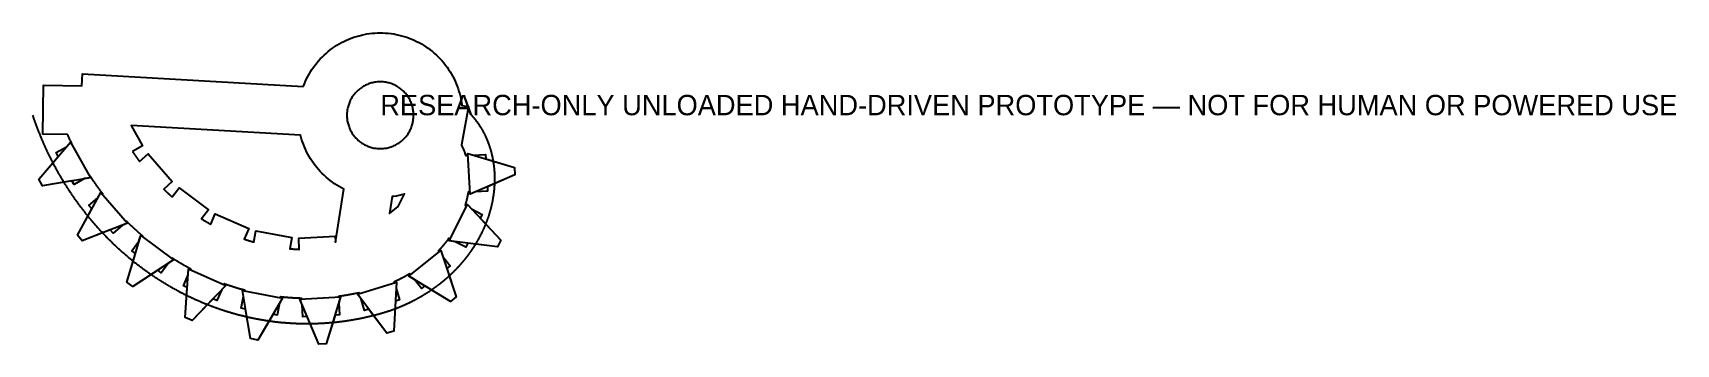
# Model space of a CAD drawing. Header units: millimetres. Extents: x -43 to 159, y -28 to 10.
import ezdxf

# ---------------------------------------------------------------- set-up
doc = ezdxf.new("R2010")
doc.units = ezdxf.units.MM

msp = doc.modelspace()

# ---------------------------------------------------------------- texts
at = {"layer": 'RESEARCH_ONLY_WARNING'}
msp.add_text('RESEARCH-ONLY UNLOADED HAND-DRIVEN PROTOTYPE — NOT FOR HUMAN OR POWERED USE', height=2.5, dxfattribs=at).set_placement((0, 0))

# ---------------------------------------------------------------- linework, layer by layer
at = {"layer": 'CLOSED_SECTOR_BODY'}
msp.add_lwpolyline([(-16.81, -22.24), (-16.93, -21.51), (-16.68, -21.55), (-16.66, -21.47), (-16.69, -21.46), (-16.74, -21.45), (-16.78, -21.44), (-16.83, -21.43), (-16.87, -21.42), (-16.91, -21.4), (-16.96, -21.39), (-17, -21.38), (-17.05, -21.37), (-17.09, -21.36), (-17.14, -21.34), (-17.18, -21.33), (-17.23, -21.32), (-17.27, -21.31), (-17.31, -21.29), (-17.36, -21.28), (-17.4, -21.27), (-17.45, -21.25), (-17.49, -21.24), (-17.54, -21.23), (-17.58, -21.21), (-17.63, -21.2), (-17.67, -21.19), (-17.71, -21.17), (-17.76, -21.16), (-17.8, -21.15), (-17.85, -21.13), (-17.89, -21.12), (-17.94, -21.11), (-17.98, -21.09), (-18.03, -21.08), (-18.07, -21.06), (-18.11, -21.05), (-18.16, -21.03), (-18.2, -21.02), (-18.25, -21.01), (-18.29, -20.99), (-18.34, -20.98), (-18.38, -20.96), (-18.43, -20.95), (-18.47, -20.93), (-18.52, -20.92), (-18.56, -20.9), (-18.61, -20.89), (-18.65, -20.87), (-18.69, -20.86), (-18.74, -20.84), (-18.78, -20.83), (-18.83, -20.81), (-18.87, -20.8), (-18.92, -20.78), (-18.96, -20.77), (-19.01, -20.75), (-19.05, -20.73), (-19.1, -20.72), (-19.14, -20.7), (-19.17, -20.69), (-19.2, -20.77), (-18.97, -20.87), (-19.48, -21.4), (-20.08, -22.74), (-20.57, -22.53), (-23.12, -25.18), (-23.96, -24.81), (-23.71, -21.14), (-24.19, -20.92), (-23.6, -19.58), (-23.55, -18.84), (-23.31, -18.94), (-23.28, -18.87), (-23.29, -18.86), (-23.34, -18.84), (-23.38, -18.82), (-23.43, -18.79), (-23.47, -18.77), (-23.52, -18.75), (-23.56, -18.72), (-23.6, -18.7), (-23.65, -18.67), (-23.69, -18.65), (-23.74, -18.62), (-23.78, -18.6), (-23.83, -18.57), (-23.87, -18.55), (-23.91, -18.53), (-23.96, -18.5), (-24, -18.48), (-24.05, -18.45), (-24.09, -18.43), (-24.14, -18.4), (-24.18, -18.37), (-24.22, -18.35), (-24.27, -18.32), (-24.31, -18.3), (-24.36, -18.27), (-24.4, -18.25), (-24.44, -18.22), (-24.49, -18.2), (-24.53, -18.17), (-24.58, -18.14), (-24.62, -18.12), (-24.66, -18.09), (-24.71, -18.06), (-24.75, -18.04), (-24.8, -18.01), (-24.84, -17.98), (-24.88, -17.96), (-24.93, -17.93), (-24.97, -17.9), (-25.02, -17.88), (-25.06, -17.85), (-25.1, -17.82), (-25.15, -17.8), (-25.19, -17.77), (-25.24, -17.74), (-25.28, -17.71), (-25.32, -17.69), (-25.37, -17.66), (-25.41, -17.63), (-25.45, -17.6), (-25.5, -17.58), (-25.54, -17.55), (-25.57, -17.53), (-25.62, -17.59), (-25.42, -17.74), (-26.03, -18.14), (-26.91, -19.32), (-27.34, -19.01), (-30.42, -21.03), (-31.15, -20.48), (-30.09, -16.96), (-30.52, -16.64), (-29.65, -15.47), (-29.43, -14.75), (-29.22, -14.9), (-29.18, -14.84), (-29.22, -14.81), (-29.26, -14.77), (-29.3, -14.74), (-29.34, -14.7), (-29.38, -14.67), (-29.42, -14.63), (-29.46, -14.59), (-29.51, -14.56), (-29.55, -14.52), (-29.59, -14.49), (-29.63, -14.45), (-29.67, -14.41), (-29.71, -14.38), (-29.75, -14.34), (-29.79, -14.3), (-29.83, -14.27), (-29.88, -14.23), (-29.92, -14.19), (-29.96, -14.15), (-30, -14.12), (-30.04, -14.08), (-30.08, -14.04), (-30.12, -14), (-30.16, -13.97), (-30.2, -13.93), (-30.24, -13.89), (-30.28, -13.85), (-30.32, -13.82), (-30.36, -13.78), (-30.4, -13.74), (-30.44, -13.7), (-30.48, -13.66), (-30.53, -13.62), (-30.57, -13.59), (-30.61, -13.55), (-30.65, -13.51), (-30.69, -13.47), (-30.73, -13.43), (-30.77, -13.39), (-30.81, -13.35), (-30.85, -13.31), (-30.89, -13.27), (-30.93, -13.23), (-30.97, -13.19), (-31.01, -13.16), (-31.05, -13.12), (-31.09, -13.08), (-31.13, -13.04), (-31.15, -13.01), (-31.2, -13.06), (-31.04, -13.25), (-31.73, -13.52), (-32.83, -14.48), (-33.18, -14.08), (-36.62, -15.41), (-37.22, -14.72), (-35.44, -11.5), (-35.79, -11.09), (-34.69, -10.13), (-34.33, -9.48), (-34.16, -9.67), (-34.11, -9.62), (-34.12, -9.61), (-34.15, -9.57), (-34.19, -9.52), (-34.22, -9.47), (-34.26, -9.43), (-34.29, -9.38), (-34.33, -9.33), (-34.36, -9.28), (-34.4, -9.24), (-34.44, -9.19), (-34.47, -9.14), (-34.51, -9.09), (-34.54, -9.05), (-34.58, -9), (-34.61, -8.95), (-34.65, -8.9), (-34.68, -8.85), (-34.72, -8.81), (-34.75, -8.76), (-34.78, -8.71), (-34.82, -8.66), (-34.85, -8.61), (-34.89, -8.56), (-34.92, -8.51), (-34.96, -8.47), (-34.99, -8.42), (-35.03, -8.37), (-35.06, -8.32), (-35.09, -8.27), (-35.13, -8.22), (-35.16, -8.17), (-35.2, -8.12), (-35.23, -8.07), (-35.26, -8.02), (-35.3, -7.97), (-35.33, -7.92), (-35.36, -7.87), (-35.4, -7.82), (-35.43, -7.77), (-35.46, -7.72), (-35.5, -7.67), (-35.53, -7.62), (-35.56, -7.57), (-35.6, -7.52), (-35.63, -7.47), (-35.66, -7.42), (-35.67, -7.41), (-35.74, -7.44), (-35.61, -7.66), (-36.34, -7.78), (-37.62, -8.5), (-37.88, -8.04), (-41.52, -8.65), (-41.96, -7.85), (-39.57, -5.05), (-39.84, -4.59), (-38.56, -3.87), (-38.07, -3.3), (-37.95, -3.52), (-37.89, -3.49), (-37.91, -3.45), (-37.94, -3.4), (-37.96, -3.34), (-37.99, -3.28), (-38.02, -3.23), (-38.05, -3.17), (-38.07, -3.11), (-38.1, -3.05), (-38.13, -3), (-38.15, -2.94), (-38.18, -2.88), (-38.21, -2.83), (-38.23, -2.77), (-38.26, -2.71), (-38.29, -2.65), (-38.31, -2.6), (-38.34, -2.54), (-38.36, -2.48), (-38.39, -2.42), (-38.42, -2.36), (-41.48, -2.31), (-41.38, 3.69), (-36.67, 3.61), (-36.59, 5.08), (-9.46, 3.54), (-9.45, 3.56), (-9.33, 3.87), (-9.2, 4.17), (-9.06, 4.47), (-8.91, 4.76), (-8.75, 5.05), (-8.58, 5.33), (-8.4, 5.61), (-8.21, 5.88), (-8.01, 6.15), (-7.81, 6.41), (-7.59, 6.66), (-7.37, 6.9), (-7.14, 7.14), (-6.9, 7.37), (-6.66, 7.59), (-6.41, 7.81), (-6.15, 8.01), (-5.88, 8.21), (-5.61, 8.4), (-5.33, 8.58), (-5.05, 8.75), (-4.76, 8.91), (-4.47, 9.06), (-4.17, 9.2), (-3.87, 9.33), (-3.56, 9.45), (-3.25, 9.56), (-2.93, 9.67), (-2.61, 9.76), (-2.29, 9.84), (-1.97, 9.91), (-1.65, 9.97), (-1.32, 10.01), (-0.99, 10.05), (-0.66, 10.08), (-0.33, 10.09), (0, 10.1), (0.33, 10.09), (0.66, 10.08), (0.99, 10.05), (1.32, 10.01), (1.65, 9.97), (1.97, 9.91), (2.29, 9.84), (2.61, 9.76), (2.93, 9.67), (3.25, 9.56), (3.56, 9.45), (3.87, 9.33), (4.17, 9.2), (4.47, 9.06), (4.76, 8.91), (5.05, 8.75), (5.33, 8.58), (5.61, 8.4), (5.88, 8.21), (6.15, 8.01), (6.41, 7.81), (6.66, 7.59), (6.9, 7.37), (7.14, 7.14), (7.37, 6.9), (7.59, 6.66), (7.81, 6.41), (8.01, 6.15), (8.21, 5.88), (8.4, 5.61), (8.58, 5.33), (8.75, 5.05), (8.91, 4.76), (9.06, 4.47), (9.2, 4.17), (9.33, 3.87), (9.45, 3.56), (9.56, 3.25), (9.67, 2.93), (9.76, 2.61), (9.84, 2.29), (9.91, 1.97), (9.97, 1.65), (10.01, 1.32), (10.03, 1.21), (10.83, 1.07), (9.97, -3.64), (9.97, -3.65), (9.98, -3.67), (9.99, -3.68), (10, -3.7), (10, -3.71), (10.01, -3.73), (10.02, -3.75), (10.03, -3.76), (10.04, -3.78), (10.04, -3.8), (10.05, -3.81), (10.06, -3.83), (10.07, -3.85), (10.08, -3.86), (10.08, -3.88), (10.09, -3.9), (10.1, -3.91), (10.11, -3.93), (10.12, -3.95), (10.12, -3.96), (10.13, -3.98), (10.14, -4), (10.15, -4.01), (10.15, -4.03), (10.16, -4.05), (10.17, -4.06), (10.18, -4.08), (10.18, -4.1), (10.19, -4.12), (10.2, -4.13), (10.21, -4.15), (10.21, -4.17), (10.22, -4.18), (10.23, -4.2), (10.24, -4.22), (10.24, -4.24), (10.25, -4.25), (10.26, -4.27), (10.26, -4.29), (10.27, -4.31), (10.28, -4.32), (10.28, -4.34), (10.29, -4.36), (10.3, -4.38), (10.31, -4.39), (10.31, -4.41), (10.32, -4.43), (10.33, -4.45), (10.33, -4.47), (10.34, -4.48), (10.35, -4.5), (10.35, -4.52), (10.36, -4.54), (10.37, -4.56), (10.37, -4.57), (10.38, -4.59), (10.39, -4.61), (10.39, -4.63), (10.4, -4.65), (10.41, -4.66), (10.41, -4.68), (10.42, -4.7), (10.42, -4.72), (10.43, -4.74), (10.44, -4.76), (10.44, -4.77), (10.45, -4.79), (10.45, -4.81), (10.46, -4.83), (10.47, -4.85), (10.47, -4.87), (10.48, -4.88), (10.48, -4.9), (10.49, -4.92), (10.5, -4.94), (10.5, -4.96), (10.5, -4.96), (10.77, -4.95), (10.76, -4.69), (11.47, -4.91), (12.93, -4.82), (12.96, -5.35), (16.49, -6.41), (16.54, -7.32), (13.16, -8.78), (13.19, -9.31), (11.72, -9.4), (11.05, -9.69), (11.03, -9.44), (10.79, -9.45), (10.79, -9.47), (10.79, -9.5), (10.78, -9.52), (10.78, -9.54), (10.77, -9.57), (10.77, -9.59), (10.77, -9.61), (10.76, -9.64), (10.76, -9.66), (10.75, -9.68), (10.75, -9.71), (10.75, -9.73), (10.74, -9.76), (10.74, -9.78), (10.73, -9.8), (10.73, -9.83), (10.72, -9.85), (10.72, -9.87), (10.72, -9.9), (10.71, -9.92), (10.71, -9.94), (10.7, -9.97), (10.7, -9.99), (10.69, -10.01), (10.69, -10.04), (10.68, -10.06), (10.68, -10.08), (10.67, -10.11), (10.67, -10.13), (10.66, -10.16), (10.66, -10.18), (10.65, -10.2), (10.65, -10.23), (10.64, -10.25), (10.64, -10.27), (10.63, -10.3), (10.63, -10.32), (10.62, -10.35), (10.61, -10.37), (10.61, -10.39), (10.6, -10.42), (10.6, -10.44), (10.59, -10.46), (10.59, -10.49), (10.58, -10.51), (10.57, -10.54), (10.57, -10.56), (10.56, -10.58), (10.56, -10.61), (10.55, -10.63), (10.54, -10.65), (10.54, -10.68), (10.53, -10.7), (10.53, -10.73), (10.52, -10.75), (10.51, -10.77), (10.51, -10.8), (10.5, -10.82), (10.49, -10.84), (10.49, -10.87), (10.48, -10.89), (10.47, -10.92), (10.47, -10.94), (10.46, -10.96), (10.45, -10.99), (10.45, -11.01), (10.44, -11.04), (10.43, -11.06), (10.42, -11.08), (10.42, -11.09), (10.59, -11.18), (10.71, -10.96), (11.21, -11.5), (12.52, -12.16), (12.28, -12.63), (14.81, -15.32), (14.4, -16.13), (10.74, -15.7), (10.5, -16.18), (9.19, -15.52), (8.46, -15.43), (8.57, -15.2), (8.41, -15.12), (8.39, -15.14), (8.38, -15.16), (8.36, -15.18), (8.34, -15.21), (8.33, -15.23), (8.31, -15.25), (8.29, -15.27), (8.28, -15.3), (8.26, -15.32), (8.24, -15.34), (8.23, -15.36), (8.21, -15.39), (8.19, -15.41), (8.17, -15.43), (8.16, -15.45), (8.14, -15.48), (8.12, -15.5), (8.11, -15.52), (8.09, -15.54), (8.07, -15.57), (8.05, -15.59), (8.04, -15.61), (8.02, -15.63), (8, -15.65), (7.98, -15.68), (7.96, -15.7), (7.95, -15.72), (7.93, -15.74), (7.91, -15.77), (7.89, -15.79), (7.87, -15.81), (7.86, -15.83), (7.84, -15.85), (7.82, -15.88), (7.8, -15.9), (7.78, -15.92), (7.77, -15.94), (7.75, -15.96), (7.73, -15.99), (7.71, -16.01), (7.69, -16.03), (7.67, -16.05), (7.65, -16.07), (7.64, -16.1), (7.62, -16.12), (7.6, -16.14), (7.58, -16.16), (7.56, -16.18), (7.54, -16.21), (7.52, -16.23), (7.5, -16.25), (7.48, -16.27), (7.46, -16.29), (7.45, -16.31), (7.43, -16.34), (7.41, -16.36), (7.39, -16.38), (7.37, -16.4), (7.35, -16.42), (7.33, -16.44), (7.31, -16.46), (7.29, -16.49), (7.27, -16.51), (7.25, -16.53), (7.23, -16.55), (7.21, -16.57), (7.19, -16.59), (7.17, -16.61), (7.15, -16.64), (7.14, -16.65), (7.24, -16.77), (7.44, -16.61), (7.67, -17.32), (8.58, -18.46), (8.17, -18.79), (9.33, -22.29), (8.62, -22.86), (5.48, -20.93), (5.06, -21.26), (4.15, -20.11), (3.52, -19.73), (3.71, -19.57), (3.62, -19.45), (3.61, -19.46), (3.58, -19.48), (3.55, -19.49), (3.52, -19.51), (3.5, -19.53), (3.47, -19.54), (3.44, -19.56), (3.41, -19.57), (3.39, -19.59), (3.36, -19.61), (3.33, -19.62), (3.3, -19.64), (3.28, -19.65), (3.25, -19.67), (3.22, -19.68), (3.19, -19.7), (3.16, -19.72), (3.14, -19.73), (3.11, -19.75), (3.08, -19.76), (3.05, -19.78), (3.02, -19.79), (2.99, -19.81), (2.97, -19.82), (2.94, -19.84), (2.91, -19.85), (2.88, -19.87), (2.85, -19.88), (2.82, -19.9), (2.8, -19.92), (2.77, -19.93), (2.74, -19.95), (2.71, -19.96), (2.68, -19.97), (2.65, -19.99), (2.62, -20), (2.6, -20.02), (2.57, -20.03), (2.54, -20.05), (2.51, -20.06), (2.48, -20.08), (2.45, -20.09), (2.42, -20.11), (2.39, -20.12), (2.36, -20.14), (2.33, -20.15), (2.3, -20.16), (2.28, -20.18), (2.25, -20.19), (2.22, -20.21), (2.19, -20.22), (2.16, -20.23), (2.13, -20.25), (2.1, -20.26), (2.07, -20.28), (2.04, -20.29), (2.01, -20.3), (1.98, -20.32), (1.95, -20.33), (1.92, -20.35), (1.89, -20.36), (1.86, -20.37), (1.83, -20.39), (1.8, -20.4), (1.77, -20.41), (1.74, -20.43), (1.71, -20.44), (1.7, -20.45), (1.74, -20.57), (1.98, -20.5), (1.94, -21.24), (2.37, -22.65), (1.86, -22.8), (1.66, -26.48), (0.79, -26.75), (-1.43, -23.8), (-1.94, -23.96), (-2.36, -22.56), (-2.81, -21.96), (-2.57, -21.89), (-2.6, -21.79), (-2.62, -21.8), (-2.65, -21.8), (-2.69, -21.81), (-2.73, -21.82), (-2.76, -21.83), (-2.8, -21.83), (-2.83, -21.84), (-2.87, -21.85), (-2.91, -21.86), (-2.94, -21.87), (-2.98, -21.87), (-3.02, -21.88), (-3.05, -21.89), (-3.09, -21.89), (-3.13, -21.9), (-3.16, -21.91), (-3.2, -21.92), (-3.24, -21.92), (-3.27, -21.93), (-3.31, -21.94), (-3.35, -21.94), (-3.38, -21.95), (-3.42, -21.96), (-3.46, -21.97), (-3.49, -21.97), (-3.53, -21.98), (-3.57, -21.99), (-3.61, -21.99), (-3.64, -22), (-3.68, -22.01), (-3.72, -22.01), (-3.75, -22.02), (-3.79, -22.03), (-3.83, -22.03), (-3.87, -22.04), (-3.9, -22.05), (-3.94, -22.05), (-3.98, -22.06), (-4.02, -22.06), (-4.05, -22.07), (-4.09, -22.08), (-4.13, -22.08), (-4.16, -22.09), (-4.2, -22.1), (-4.24, -22.1), (-4.28, -22.11), (-4.32, -22.11), (-4.35, -22.12), (-4.39, -22.13), (-4.43, -22.13), (-4.47, -22.14), (-4.5, -22.14), (-4.54, -22.15), (-4.58, -22.15), (-4.62, -22.16), (-4.65, -22.16), (-4.69, -22.17), (-4.73, -22.18), (-4.77, -22.18), (-4.81, -22.19), (-4.84, -22.19), (-4.88, -22.2), (-4.92, -22.2), (-4.96, -22.21), (-5, -22.21), (-5.03, -22.22), (-5.07, -22.22), (-5.11, -22.23), (-5.15, -22.23), (-5.14, -22.32), (-4.89, -22.3), (-5.11, -23.01), (-5.03, -24.48), (-5.56, -24.51), (-6.64, -28.03), (-7.55, -28.08), (-8.99, -24.69), (-9.52, -24.72), (-9.6, -23.26), (-9.89, -22.57), (-9.64, -22.56), (-9.64, -22.47), (-9.65, -22.47), (-9.69, -22.47), (-9.73, -22.47), (-9.77, -22.47), (-9.81, -22.47), (-9.85, -22.47), (-9.89, -22.46), (-9.94, -22.46), (-9.98, -22.46), (-10.02, -22.46), (-10.06, -22.46), (-10.1, -22.46), (-10.14, -22.46), (-10.19, -22.45), (-10.23, -22.45), (-10.27, -22.45), (-10.31, -22.45), (-10.35, -22.45), (-10.39, -22.44), (-10.44, -22.44), (-10.48, -22.44), (-10.52, -22.44), (-10.56, -22.44), (-10.6, -22.43), (-10.64, -22.43), (-10.69, -22.43), (-10.73, -22.43), (-10.77, -22.42), (-10.81, -22.42), (-10.85, -22.42), (-10.9, -22.42), (-10.94, -22.41), (-10.98, -22.41), (-11.02, -22.41), (-11.06, -22.4), (-11.11, -22.4), (-11.15, -22.4), (-11.19, -22.4), (-11.23, -22.39), (-11.27, -22.39), (-11.32, -22.39), (-11.36, -22.38), (-11.4, -22.38), (-11.44, -22.38), (-11.49, -22.37), (-11.53, -22.37), (-11.57, -22.36), (-11.61, -22.36), (-11.66, -22.36), (-11.7, -22.35), (-11.74, -22.35), (-11.78, -22.35), (-11.82, -22.34), (-11.87, -22.34), (-11.91, -22.33), (-11.95, -22.33), (-11.99, -22.32), (-12.04, -22.32), (-12.08, -22.32), (-12.12, -22.31), (-12.17, -22.31), (-12.21, -22.3), (-12.24, -22.3), (-12.25, -22.38), (-12.01, -22.43), (-12.38, -23.06), (-12.66, -24.51), (-13.18, -24.41), (-15.06, -27.58), (-15.95, -27.41), (-16.55, -23.78), (-17.08, -23.68), (-16.81, -22.24)], close=True, dxfattribs=at)
at = {"layer": 'OPEN_PITCH_SECTOR_REFERENCE'}
msp.add_lwpolyline([(11.22, 0), (11.23, -0.02), (11.25, -0.04), (11.27, -0.05), (11.28, -0.07), (11.3, -0.09), (11.31, -0.11), (11.33, -0.12), (11.35, -0.14), (11.36, -0.16), (11.38, -0.18), (11.39, -0.2), (11.41, -0.22), (11.43, -0.23), (11.44, -0.25), (11.46, -0.27), (11.47, -0.29), (11.49, -0.31), (11.5, -0.33), (11.52, -0.34), (11.53, -0.36), (11.55, -0.38), (11.56, -0.4), (11.58, -0.42), (11.59, -0.44), (11.61, -0.46), (11.63, -0.48), (11.64, -0.49), (11.66, -0.51), (11.67, -0.53), (11.69, -0.55), (11.7, -0.57), (11.72, -0.59), (11.73, -0.61), (11.74, -0.63), (11.76, -0.65), (11.77, -0.67), (11.79, -0.69), (11.8, -0.71), (11.82, -0.72), (11.83, -0.74), (11.85, -0.76), (11.86, -0.78), (11.88, -0.8), (11.89, -0.82), (11.91, -0.84), (11.92, -0.86), (11.93, -0.88), (11.95, -0.9), (11.96, -0.92), (11.98, -0.94), (11.99, -0.96), (12.01, -0.98), (12.02, -1), (12.03, -1.02), (12.05, -1.04), (12.06, -1.06), (12.08, -1.08), (12.09, -1.1), (12.1, -1.12), (12.12, -1.15), (12.13, -1.17), (12.14, -1.19), (12.16, -1.21), (12.17, -1.23), (12.19, -1.25), (12.2, -1.27), (12.21, -1.29), (12.23, -1.31), (12.24, -1.33), (12.25, -1.35), (12.27, -1.37), (12.28, -1.39), (12.29, -1.42), (12.31, -1.44), (12.32, -1.46), (12.33, -1.48), (12.35, -1.5), (12.36, -1.52), (12.37, -1.54), (12.38, -1.56), (12.4, -1.59), (12.41, -1.61), (12.42, -1.63), (12.44, -1.65), (12.45, -1.67), (12.46, -1.69), (12.47, -1.72), (12.49, -1.74), (12.5, -1.76), (12.51, -1.78), (12.52, -1.8), (12.54, -1.82), (12.55, -1.85), (12.56, -1.87), (12.57, -1.89), (12.59, -1.91), (12.6, -1.93), (12.61, -1.96), (12.62, -1.98), (12.63, -2), (12.65, -2.02), (12.66, -2.05), (12.67, -2.07), (12.68, -2.09), (12.69, -2.11), (12.71, -2.14), (12.72, -2.16), (12.73, -2.18), (12.74, -2.2), (12.75, -2.23), (12.76, -2.25), (12.78, -2.27), (12.79, -2.29), (12.8, -2.32), (12.81, -2.34), (12.82, -2.36), (12.83, -2.39), (12.84, -2.41), (12.86, -2.43), (12.87, -2.45), (12.88, -2.48), (12.89, -2.5), (12.9, -2.52), (12.91, -2.55), (12.92, -2.57), (12.93, -2.59), (12.94, -2.62), (12.95, -2.64), (12.97, -2.66), (12.98, -2.69), (12.99, -2.71), (13, -2.73), (13.01, -2.76), (13.02, -2.78), (13.03, -2.8), (13.04, -2.83), (13.05, -2.85), (13.06, -2.88), (13.07, -2.9), (13.08, -2.92), (13.09, -2.95), (13.1, -2.97), (13.11, -3), (13.12, -3.02), (13.13, -3.04), (13.14, -3.07), (13.15, -3.09), (13.16, -3.12), (13.17, -3.14), (13.18, -3.16), (13.19, -3.19), (13.2, -3.21), (13.21, -3.24), (13.22, -3.26), (13.23, -3.29), (13.24, -3.31), (13.25, -3.33), (13.26, -3.36), (13.26, -3.38), (13.27, -3.41), (13.28, -3.43), (13.29, -3.46), (13.3, -3.48), (13.31, -3.51), (13.32, -3.53), (13.33, -3.56), (13.34, -3.58), (13.35, -3.61), (13.35, -3.63), (13.36, -3.66), (13.37, -3.68), (13.38, -3.71), (13.39, -3.73), (13.4, -3.76), (13.41, -3.78), (13.41, -3.81), (13.42, -3.83), (13.43, -3.86), (13.44, -3.88), (13.45, -3.91), (13.46, -3.93), (13.46, -3.96), (13.47, -3.98), (13.48, -4.01), (13.49, -4.03), (13.5, -4.06), (13.5, -4.08), (13.51, -4.11), (13.52, -4.14), (13.53, -4.16), (13.53, -4.19), (13.54, -4.21), (13.55, -4.24), (13.56, -4.26), (13.56, -4.29), (13.57, -4.32), (13.58, -4.34), (13.59, -4.37), (13.59, -4.39), (13.6, -4.42), (13.61, -4.44), (13.61, -4.47), (13.62, -4.5), (13.63, -4.52), (13.63, -4.55), (13.64, -4.57), (13.65, -4.6), (13.65, -4.63), (13.66, -4.65), (13.67, -4.68), (13.67, -4.71), (13.68, -4.73), (13.69, -4.76), (13.69, -4.78), (13.7, -4.81), (13.71, -4.84), (13.71, -4.86), (13.72, -4.89), (13.72, -4.92), (13.73, -4.94), (13.74, -4.97), (13.74, -5), (13.75, -5.02), (13.75, -5.05), (13.76, -5.08), (13.77, -5.1), (13.77, -5.13), (13.78, -5.16), (13.78, -5.18), (13.79, -5.21), (13.79, -5.24), (13.8, -5.26), (13.8, -5.29), (13.81, -5.32), (13.81, -5.34), (13.82, -5.37), (13.82, -5.4), (13.83, -5.43), (13.83, -5.45), (13.84, -5.48), (13.84, -5.51), (13.85, -5.53), (13.85, -5.56), (13.86, -5.59), (13.86, -5.62), (13.87, -5.64), (13.87, -5.67), (13.88, -5.7), (13.88, -5.72), (13.89, -5.75), (13.89, -5.78), (13.89, -5.81), (13.9, -5.83), (13.9, -5.86), (13.91, -5.89), (13.91, -5.92), (13.91, -5.94), (13.92, -5.97), (13.92, -6), (13.93, -6.03), (13.93, -6.05), (13.93, -6.08), (13.94, -6.11), (13.94, -6.14), (13.94, -6.16), (13.95, -6.19), (13.95, -6.22), (13.95, -6.25), (13.96, -6.28), (13.96, -6.3), (13.96, -6.33), (13.97, -6.36), (13.97, -6.39), (13.97, -6.41), (13.98, -6.44), (13.98, -6.47), (13.98, -6.5), (13.98, -6.53), (13.99, -6.55), (13.99, -6.58), (13.99, -6.61), (13.99, -6.64), (14, -6.67), (14, -6.69), (14, -6.72), (14, -6.75), (14.01, -6.78), (14.01, -6.81), (14.01, -6.84), (14.01, -6.86), (14.01, -6.89), (14.02, -6.92), (14.02, -6.95), (14.02, -6.98), (14.02, -7.01), (14.02, -7.03), (14.02, -7.06), (14.03, -7.09), (14.03, -7.12), (14.03, -7.15), (14.03, -7.18), (14.03, -7.2), (14.03, -7.23), (14.03, -7.26), (14.03, -7.29), (14.04, -7.32), (14.04, -7.35), (14.04, -7.38), (14.04, -7.4), (14.04, -7.43), (14.04, -7.46), (14.04, -7.49), (14.04, -7.52), (14.04, -7.55), (14.04, -7.58), (14.04, -7.61), (14.04, -7.63), (14.04, -7.66), (14.04, -7.69), (14.04, -7.72), (14.04, -7.75), (14.04, -7.78), (14.04, -7.81), (14.04, -7.84), (14.04, -7.86), (14.04, -7.89), (14.04, -7.92), (14.04, -7.95), (14.04, -7.98), (14.04, -8.01), (14.04, -8.04), (14.04, -8.07), (14.04, -8.1), (14.04, -8.13), (14.04, -8.15), (14.04, -8.18), (14.04, -8.21), (14.04, -8.24), (14.04, -8.27), (14.03, -8.3), (14.03, -8.33), (14.03, -8.36), (14.03, -8.39), (14.03, -8.42), (14.03, -8.45), (14.03, -8.48), (14.03, -8.5), (14.02, -8.53), (14.02, -8.56), (14.02, -8.59), (14.02, -8.62), (14.02, -8.65), (14.02, -8.68), (14.01, -8.71), (14.01, -8.74), (14.01, -8.77), (14.01, -8.8), (14.01, -8.83), (14, -8.86), (14, -8.89), (14, -8.91), (14, -8.94), (13.99, -8.97), (13.99, -9), (13.99, -9.03), (13.99, -9.06), (13.98, -9.09), (13.98, -9.12), (13.98, -9.15), (13.98, -9.18), (13.97, -9.21), (13.97, -9.24), (13.97, -9.27), (13.96, -9.3), (13.96, -9.33), (13.96, -9.36), (13.95, -9.39), (13.95, -9.42), (13.95, -9.45), (13.94, -9.48), (13.94, -9.5), (13.94, -9.53), (13.93, -9.56), (13.93, -9.59), (13.92, -9.62), (13.92, -9.65), (13.92, -9.68), (13.91, -9.71), (13.91, -9.74), (13.9, -9.77), (13.9, -9.8), (13.9, -9.83), (13.89, -9.86), (13.89, -9.89), (13.88, -9.92), (13.88, -9.95), (13.87, -9.98), (13.87, -10.01), (13.86, -10.04), (13.86, -10.07), (13.85, -10.1), (13.85, -10.13), (13.84, -10.16), (13.84, -10.19), (13.83, -10.22), (13.83, -10.25), (13.82, -10.28), (13.82, -10.31), (13.81, -10.34), (13.81, -10.37), (13.8, -10.4), (13.8, -10.43), (13.79, -10.46), (13.78, -10.49), (13.78, -10.52), (13.77, -10.55), (13.77, -10.58), (13.76, -10.61), (13.76, -10.64), (13.75, -10.66), (13.74, -10.69), (13.74, -10.72), (13.73, -10.75), (13.72, -10.78), (13.72, -10.81), (13.71, -10.84), (13.7, -10.87), (13.7, -10.9), (13.69, -10.93), (13.68, -10.96), (13.68, -10.99), (13.67, -11.02), (13.66, -11.05), (13.66, -11.08), (13.65, -11.11), (13.64, -11.14), (13.64, -11.17), (13.63, -11.2), (13.62, -11.23), (13.61, -11.26), (13.61, -11.29), (13.6, -11.32), (13.59, -11.35), (13.58, -11.38), (13.58, -11.41), (13.57, -11.44), (13.56, -11.47), (13.55, -11.5), (13.54, -11.53), (13.54, -11.56), (13.53, -11.59), (13.52, -11.62), (13.51, -11.65), (13.5, -11.68), (13.5, -11.71), (13.49, -11.74), (13.48, -11.77), (13.47, -11.8), (13.46, -11.83), (13.45, -11.86), (13.44, -11.89), (13.44, -11.92), (13.43, -11.95), (13.42, -11.98), (13.41, -12.01), (13.4, -12.04), (13.39, -12.07), (13.38, -12.1), (13.37, -12.13), (13.36, -12.16), (13.35, -12.19), (13.34, -12.22), (13.33, -12.25), (13.32, -12.28), (13.32, -12.31), (13.31, -12.34), (13.3, -12.37), (13.29, -12.4), (13.28, -12.43), (13.27, -12.46), (13.26, -12.49), (13.25, -12.52), (13.24, -12.55), (13.23, -12.58), (13.22, -12.61), (13.2, -12.64), (13.19, -12.67), (13.18, -12.7), (13.17, -12.73), (13.16, -12.76), (13.15, -12.79), (13.14, -12.82), (13.13, -12.85), (13.12, -12.87), (13.11, -12.9), (13.1, -12.93), (13.09, -12.96), (13.08, -12.99), (13.06, -13.02), (13.05, -13.05), (13.04, -13.08), (13.03, -13.11), (13.02, -13.14), (13.01, -13.17), (13, -13.2), (12.98, -13.23), (12.97, -13.26), (12.96, -13.29), (12.95, -13.32), (12.94, -13.35), (12.93, -13.38), (12.91, -13.41), (12.9, -13.44), (12.89, -13.47), (12.88, -13.5), (12.86, -13.53), (12.85, -13.56), (12.84, -13.59), (12.83, -13.62), (12.81, -13.65), (12.8, -13.68), (12.79, -13.71), (12.78, -13.73), (12.76, -13.76), (12.75, -13.79), (12.74, -13.82), (12.72, -13.85), (12.71, -13.88), (12.7, -13.91), (12.69, -13.94), (12.67, -13.97), (12.66, -14), (12.65, -14.03), (12.63, -14.06), (12.62, -14.09), (12.6, -14.12), (12.59, -14.15), (12.58, -14.18), (12.56, -14.21), (12.55, -14.23), (12.54, -14.26), (12.52, -14.29), (12.51, -14.32), (12.49, -14.35), (12.48, -14.38), (12.47, -14.41), (12.45, -14.44), (12.44, -14.47), (12.42, -14.5), (12.41, -14.53), (12.39, -14.56), (12.38, -14.59), (12.36, -14.62), (12.35, -14.64), (12.33, -14.67), (12.32, -14.7), (12.3, -14.73), (12.29, -14.76), (12.27, -14.79), (12.26, -14.82), (12.24, -14.85), (12.23, -14.88), (12.21, -14.91), (12.2, -14.93), (12.18, -14.96), (12.17, -14.99), (12.15, -15.02), (12.14, -15.05), (12.12, -15.08), (12.1, -15.11), (12.09, -15.14), (12.07, -15.17), (12.06, -15.2), (12.04, -15.22), (12.02, -15.25), (12.01, -15.28), (11.99, -15.31), (11.98, -15.34), (11.96, -15.37), (11.94, -15.4), (11.93, -15.43), (11.91, -15.45), (11.89, -15.48), (11.88, -15.51), (11.86, -15.54), (11.84, -15.57), (11.83, -15.6), (11.81, -15.63), (11.79, -15.65), (11.78, -15.68), (11.76, -15.71), (11.74, -15.74), (11.72, -15.77), (11.71, -15.8), (11.69, -15.83), (11.67, -15.85), (11.65, -15.88), (11.64, -15.91), (11.62, -15.94), (11.6, -15.97), (11.58, -16), (11.57, -16.02), (11.55, -16.05), (11.53, -16.08), (11.51, -16.11), (11.49, -16.14), (11.48, -16.17), (11.46, -16.19), (11.44, -16.22), (11.42, -16.25), (11.4, -16.28), (11.38, -16.31), (11.37, -16.33), (11.35, -16.36), (11.33, -16.39), (11.31, -16.42), (11.29, -16.45), (11.27, -16.47), (11.25, -16.5), (11.23, -16.53), (11.21, -16.56), (11.2, -16.59), (11.18, -16.61), (11.16, -16.64), (11.14, -16.67), (11.12, -16.7), (11.1, -16.73), (11.08, -16.75), (11.06, -16.78), (11.04, -16.81), (11.02, -16.84), (11, -16.86), (10.98, -16.89), (10.96, -16.92), (10.94, -16.95), (10.92, -16.97), (10.9, -17), (10.88, -17.03), (10.86, -17.06), (10.84, -17.08), (10.82, -17.11), (10.8, -17.14), (10.78, -17.17), (10.76, -17.19), (10.74, -17.22), (10.72, -17.25), (10.7, -17.28), (10.68, -17.3), (10.66, -17.33), (10.64, -17.36), (10.62, -17.38), (10.59, -17.41), (10.57, -17.44), (10.55, -17.47), (10.53, -17.49), (10.51, -17.52), (10.49, -17.55), (10.47, -17.57), (10.45, -17.6), (10.42, -17.63), (10.4, -17.65), (10.38, -17.68), (10.36, -17.71), (10.34, -17.73), (10.32, -17.76), (10.29, -17.79), (10.27, -17.81), (10.25, -17.84), (10.23, -17.87), (10.21, -17.89), (10.18, -17.92), (10.16, -17.95), (10.14, -17.97), (10.12, -18), (10.1, -18.03), (10.07, -18.05), (10.05, -18.08), (10.03, -18.11), (10.01, -18.13), (9.98, -18.16), (9.96, -18.19), (9.94, -18.21), (9.91, -18.24), (9.89, -18.26), (9.87, -18.29), (9.85, -18.32), (9.82, -18.34), (9.8, -18.37), (9.78, -18.39), (9.75, -18.42), (9.73, -18.45), (9.71, -18.47), (9.68, -18.5), (9.66, -18.52), (9.64, -18.55), (9.61, -18.58), (9.59, -18.6), (9.56, -18.63), (9.54, -18.65), (9.52, -18.68), (9.49, -18.7), (9.47, -18.73), (9.45, -18.76), (9.42, -18.78), (9.4, -18.81), (9.37, -18.83), (9.35, -18.86), (9.32, -18.88), (9.3, -18.91), (9.28, -18.93), (9.25, -18.96), (9.23, -18.98), (9.2, -19.01), (9.18, -19.03), (9.15, -19.06), (9.13, -19.08), (9.1, -19.11), (9.08, -19.14), (9.05, -19.16), (9.03, -19.19), (9, -19.21), (8.98, -19.24), (8.95, -19.26), (8.93, -19.28), (8.9, -19.31), (8.88, -19.33), (8.85, -19.36), (8.83, -19.38), (8.8, -19.41), (8.77, -19.43), (8.75, -19.46), (8.72, -19.48), (8.7, -19.51), (8.67, -19.53), (8.65, -19.56), (8.62, -19.58), (8.59, -19.6), (8.57, -19.63), (8.54, -19.65), (8.52, -19.68), (8.49, -19.7), (8.46, -19.73), (8.44, -19.75), (8.41, -19.77), (8.38, -19.8), (8.36, -19.82), (8.33, -19.85), (8.3, -19.87), (8.28, -19.89), (8.25, -19.92), (8.22, -19.94), (8.2, -19.97), (8.17, -19.99), (8.14, -20.01), (8.12, -20.04), (8.09, -20.06), (8.06, -20.08), (8.03, -20.11), (8.01, -20.13), (7.98, -20.15), (7.95, -20.18), (7.92, -20.2), (7.9, -20.22), (7.87, -20.25), (7.84, -20.27), (7.81, -20.29), (7.79, -20.32), (7.76, -20.34), (7.73, -20.36), (7.7, -20.39), (7.68, -20.41), (7.65, -20.43), (7.62, -20.46), (7.59, -20.48), (7.56, -20.5), (7.54, -20.52), (7.51, -20.55), (7.48, -20.57), (7.45, -20.59), (7.42, -20.62), (7.39, -20.64), (7.36, -20.66), (7.34, -20.68), (7.31, -20.71), (7.28, -20.73), (7.25, -20.75), (7.22, -20.77), (7.19, -20.79), (7.16, -20.82), (7.13, -20.84), (7.11, -20.86), (7.08, -20.88), (7.05, -20.91), (7.02, -20.93), (6.99, -20.95), (6.96, -20.97), (6.93, -20.99), (6.9, -21.02), (6.87, -21.04), (6.84, -21.06), (6.81, -21.08), (6.78, -21.1), (6.75, -21.12), (6.72, -21.15), (6.69, -21.17), (6.66, -21.19), (6.63, -21.21), (6.6, -21.23), (6.57, -21.25), (6.54, -21.27), (6.51, -21.3), (6.48, -21.32), (6.45, -21.34), (6.42, -21.36), (6.39, -21.38), (6.36, -21.4), (6.33, -21.42), (6.3, -21.44), (6.27, -21.46), (6.24, -21.48), (6.21, -21.51), (6.18, -21.53), (6.15, -21.55), (6.12, -21.57), (6.09, -21.59), (6.06, -21.61), (6.03, -21.63), (6, -21.65), (5.96, -21.67), (5.93, -21.69), (5.9, -21.71), (5.87, -21.73), (5.84, -21.75), (5.81, -21.77), (5.78, -21.79), (5.75, -21.81), (5.72, -21.83), (5.68, -21.85), (5.65, -21.87), (5.62, -21.89), (5.59, -21.91), (5.56, -21.93), (5.53, -21.95), (5.49, -21.97), (5.46, -21.99), (5.43, -22.01), (5.4, -22.03), (5.37, -22.05), (5.33, -22.07), (5.3, -22.09), (5.27, -22.11), (5.24, -22.13), (5.21, -22.14), (5.17, -22.16), (5.14, -22.18), (5.11, -22.2), (5.08, -22.22), (5.04, -22.24), (5.01, -22.26), (4.98, -22.28), (4.95, -22.3), (4.91, -22.32), (4.88, -22.33), (4.85, -22.35), (4.82, -22.37), (4.78, -22.39), (4.75, -22.41), (4.72, -22.43), (4.69, -22.45), (4.65, -22.46), (4.62, -22.48), (4.59, -22.5), (4.55, -22.52), (4.52, -22.54), (4.49, -22.55), (4.45, -22.57), (4.42, -22.59), (4.39, -22.61), (4.35, -22.63), (4.32, -22.64), (4.29, -22.66), (4.25, -22.68), (4.22, -22.7), (4.19, -22.72), (4.15, -22.73), (4.12, -22.75), (4.08, -22.77), (4.05, -22.79), (4.02, -22.8), (3.98, -22.82), (3.95, -22.84), (3.91, -22.85), (3.88, -22.87), (3.85, -22.89), (3.81, -22.91), (3.78, -22.92), (3.74, -22.94), (3.71, -22.96), (3.68, -22.97), (3.64, -22.99), (3.61, -23.01), (3.57, -23.02), (3.54, -23.04), (3.5, -23.06), (3.47, -23.07), (3.43, -23.09), (3.4, -23.1), (3.36, -23.12), (3.33, -23.14), (3.3, -23.15), (3.26, -23.17), (3.23, -23.19), (3.19, -23.2), (3.16, -23.22), (3.12, -23.23), (3.09, -23.25), (3.05, -23.27), (3.02, -23.28), (2.98, -23.3), (2.95, -23.31), (2.91, -23.33), (2.87, -23.34), (2.84, -23.36), (2.8, -23.37), (2.77, -23.39), (2.73, -23.4), (2.7, -23.42), (2.66, -23.43), (2.63, -23.45), (2.59, -23.46), (2.55, -23.48), (2.52, -23.49), (2.48, -23.51), (2.45, -23.52), (2.41, -23.54), (2.38, -23.55), (2.34, -23.57), (2.3, -23.58), (2.27, -23.6), (2.23, -23.61), (2.2, -23.63), (2.16, -23.64), (2.12, -23.65), (2.09, -23.67), (2.05, -23.68), (2.01, -23.7), (1.98, -23.71), (1.94, -23.73), (1.91, -23.74), (1.87, -23.75), (1.83, -23.77), (1.8, -23.78), (1.76, -23.79), (1.72, -23.81), (1.69, -23.82), (1.65, -23.83), (1.61, -23.85), (1.58, -23.86), (1.54, -23.87), (1.5, -23.89), (1.47, -23.9), (1.43, -23.91), (1.39, -23.93), (1.36, -23.94), (1.32, -23.95), (1.28, -23.97), (1.24, -23.98), (1.21, -23.99), (1.17, -24), (1.13, -24.02), (1.1, -24.03), (1.06, -24.04), (1.02, -24.05), (0.98, -24.07), (0.95, -24.08), (0.91, -24.09), (0.87, -24.1), (0.83, -24.12), (0.8, -24.13), (0.76, -24.14), (0.72, -24.15), (0.68, -24.16), (0.65, -24.18), (0.61, -24.19), (0.57, -24.2), (0.53, -24.21), (0.49, -24.22), (0.46, -24.23), (0.42, -24.24), (0.38, -24.26), (0.34, -24.27), (0.31, -24.28), (0.27, -24.29), (0.23, -24.3), (0.19, -24.31), (0.15, -24.32), (0.11, -24.33), (0.08, -24.34), (0.04, -24.36), (0, -24.37), (-0.04, -24.38), (-0.08, -24.39), (-0.11, -24.4), (-0.15, -24.41), (-0.19, -24.42), (-0.23, -24.43), (-0.27, -24.44), (-0.31, -24.45), (-0.35, -24.46), (-0.38, -24.47), (-0.42, -24.48), (-0.46, -24.49), (-0.5, -24.5), (-0.54, -24.51), (-0.58, -24.52), (-0.62, -24.53), (-0.66, -24.54), (-0.69, -24.55), (-0.73, -24.56), (-0.77, -24.57), (-0.81, -24.58), (-0.85, -24.59), (-0.89, -24.6), (-0.93, -24.61), (-0.97, -24.62), (-1.01, -24.63), (-1.05, -24.64), (-1.08, -24.65), (-1.12, -24.66), (-1.16, -24.67), (-1.2, -24.68), (-1.24, -24.69), (-1.28, -24.7), (-1.32, -24.71), (-1.36, -24.72), (-1.4, -24.73), (-1.44, -24.73), (-1.48, -24.74), (-1.52, -24.75), (-1.56, -24.76), (-1.6, -24.77), (-1.64, -24.78), (-1.68, -24.79), (-1.72, -24.8), (-1.76, -24.81), (-1.8, -24.82), (-1.84, -24.82), (-1.88, -24.83), (-1.92, -24.84), (-1.96, -24.85), (-2, -24.86), (-2.04, -24.87), (-2.08, -24.88), (-2.12, -24.88), (-2.16, -24.89), (-2.2, -24.9), (-2.24, -24.91), (-2.28, -24.92), (-2.32, -24.93), (-2.36, -24.93), (-2.4, -24.94), (-2.44, -24.95), (-2.48, -24.96), (-2.52, -24.97), (-2.56, -24.98), (-2.6, -24.98), (-2.64, -24.99), (-2.68, -25), (-2.72, -25.01), (-2.76, -25.01), (-2.8, -25.02), (-2.84, -25.03), (-2.88, -25.04), (-2.92, -25.05), (-2.97, -25.05), (-3.01, -25.06), (-3.05, -25.07), (-3.09, -25.08), (-3.13, -25.08), (-3.17, -25.09), (-3.21, -25.1), (-3.25, -25.1), (-3.29, -25.11), (-3.33, -25.12), (-3.37, -25.13), (-3.42, -25.13), (-3.46, -25.14), (-3.5, -25.15), (-3.54, -25.15), (-3.58, -25.16), (-3.62, -25.17), (-3.66, -25.17), (-3.7, -25.18), (-3.75, -25.19), (-3.79, -25.19), (-3.83, -25.2), (-3.87, -25.21), (-3.91, -25.21), (-3.95, -25.22), (-4, -25.23), (-4.04, -25.23), (-4.08, -25.24), (-4.12, -25.24), (-4.16, -25.25), (-4.2, -25.26), (-4.25, -25.26), (-4.29, -25.27), (-4.33, -25.28), (-4.37, -25.28), (-4.41, -25.29), (-4.46, -25.29), (-4.5, -25.3), (-4.54, -25.3), (-4.58, -25.31), (-4.62, -25.32), (-4.67, -25.32), (-4.71, -25.33), (-4.75, -25.33), (-4.79, -25.34), (-4.83, -25.34), (-4.88, -25.35), (-4.92, -25.35), (-4.96, -25.36), (-5, -25.36), (-5.05, -25.37), (-5.09, -25.37), (-5.13, -25.38), (-5.17, -25.38), (-5.22, -25.39), (-5.26, -25.39), (-5.3, -25.4), (-5.34, -25.4), (-5.39, -25.41), (-5.43, -25.41), (-5.47, -25.42), (-5.51, -25.42), (-5.56, -25.43), (-5.6, -25.43), (-5.64, -25.43), (-5.69, -25.44), (-5.73, -25.44), (-5.77, -25.45), (-5.82, -25.45), (-5.86, -25.46), (-5.9, -25.46), (-5.94, -25.46), (-5.99, -25.47), (-6.03, -25.47), (-6.07, -25.48), (-6.12, -25.48), (-6.16, -25.48), (-6.2, -25.49), (-6.25, -25.49), (-6.29, -25.49), (-6.33, -25.5), (-6.38, -25.5), (-6.42, -25.5), (-6.46, -25.51), (-6.51, -25.51), (-6.55, -25.51), (-6.59, -25.52), (-6.64, -25.52), (-6.68, -25.52), (-6.73, -25.53), (-6.77, -25.53), (-6.81, -25.53), (-6.86, -25.54), (-6.9, -25.54), (-6.94, -25.54), (-6.99, -25.54), (-7.03, -25.55), (-7.08, -25.55), (-7.12, -25.55), (-7.16, -25.55), (-7.21, -25.56), (-7.25, -25.56), (-7.3, -25.56), (-7.34, -25.56), (-7.38, -25.56), (-7.43, -25.57), (-7.47, -25.57), (-7.52, -25.57), (-7.56, -25.57), (-7.6, -25.57), (-7.65, -25.58), (-7.69, -25.58), (-7.74, -25.58), (-7.78, -25.58), (-7.83, -25.58), (-7.87, -25.58), (-7.92, -25.59), (-7.96, -25.59), (-8, -25.59), (-8.05, -25.59), (-8.09, -25.59), (-8.14, -25.59), (-8.18, -25.59), (-8.23, -25.59), (-8.27, -25.6), (-8.32, -25.6), (-8.36, -25.6), (-8.41, -25.6), (-8.45, -25.6), (-8.5, -25.6), (-8.54, -25.6), (-8.59, -25.6), (-8.63, -25.6), (-8.68, -25.6), (-8.72, -25.6), (-8.77, -25.6), (-8.81, -25.6), (-8.86, -25.6), (-8.9, -25.6), (-8.95, -25.6), (-8.99, -25.6), (-9.04, -25.6), (-9.08, -25.6), (-9.13, -25.6), (-9.17, -25.6), (-9.22, -25.6), (-9.26, -25.6), (-9.31, -25.6), (-9.35, -25.6), (-9.4, -25.6), (-9.44, -25.6), (-9.49, -25.6), (-9.54, -25.6), (-9.58, -25.6), (-9.63, -25.6), (-9.67, -25.6), (-9.72, -25.59), (-9.76, -25.59), (-9.81, -25.59), (-9.85, -25.59), (-9.9, -25.59), (-9.95, -25.59), (-9.99, -25.59), (-10.04, -25.59), (-10.08, -25.58), (-10.13, -25.58), (-10.17, -25.58), (-10.22, -25.58), (-10.27, -25.58), (-10.31, -25.58), (-10.36, -25.57), (-10.4, -25.57), (-10.45, -25.57), (-10.5, -25.57), (-10.54, -25.57), (-10.59, -25.56), (-10.63, -25.56), (-10.68, -25.56), (-10.73, -25.56), (-10.77, -25.55), (-10.82, -25.55), (-10.87, -25.55), (-10.91, -25.55), (-10.96, -25.54), (-11, -25.54), (-11.05, -25.54), (-11.1, -25.53), (-11.14, -25.53), (-11.19, -25.53), (-11.24, -25.53), (-11.28, -25.52), (-11.33, -25.52), (-11.38, -25.52), (-11.42, -25.51), (-11.47, -25.51), (-11.52, -25.5), (-11.56, -25.5), (-11.61, -25.5), (-11.66, -25.49), (-11.7, -25.49), (-11.75, -25.49), (-11.8, -25.48), (-11.84, -25.48), (-11.89, -25.47), (-11.94, -25.47), (-11.98, -25.47), (-12.03, -25.46), (-12.08, -25.46), (-12.12, -25.45), (-12.17, -25.45), (-12.22, -25.44), (-12.26, -25.44), (-12.31, -25.43), (-12.36, -25.43), (-12.41, -25.42), (-12.45, -25.42), (-12.5, -25.41), (-12.55, -25.41), (-12.59, -25.4), (-12.64, -25.4), (-12.69, -25.39), (-12.74, -25.39), (-12.78, -25.38), (-12.83, -25.38), (-12.88, -25.37), (-12.92, -25.37), (-12.97, -25.36), (-13.02, -25.35), (-13.07, -25.35), (-13.11, -25.34), (-13.16, -25.34), (-13.21, -25.33), (-13.26, -25.32), (-13.3, -25.32), (-13.35, -25.31), (-13.4, -25.3), (-13.45, -25.3), (-13.49, -25.29), (-13.54, -25.28), (-13.59, -25.28), (-13.64, -25.27), (-13.68, -25.26), (-13.73, -25.26), (-13.78, -25.25), (-13.83, -25.24), (-13.87, -25.24), (-13.92, -25.23), (-13.97, -25.22), (-14.02, -25.21), (-14.06, -25.21), (-14.11, -25.2), (-14.16, -25.19), (-14.21, -25.18), (-14.26, -25.18), (-14.3, -25.17), (-14.35, -25.16), (-14.4, -25.15), (-14.45, -25.15), (-14.5, -25.14), (-14.54, -25.13), (-14.59, -25.12), (-14.64, -25.11), (-14.69, -25.1), (-14.74, -25.1), (-14.78, -25.09), (-14.83, -25.08), (-14.88, -25.07), (-14.93, -25.06), (-14.98, -25.05), (-15.02, -25.04), (-15.07, -25.03), (-15.12, -25.03), (-15.17, -25.02), (-15.22, -25.01), (-15.26, -25), (-15.31, -24.99), (-15.36, -24.98), (-15.41, -24.97), (-15.46, -24.96), (-15.51, -24.95), (-15.55, -24.94), (-15.6, -24.93), (-15.65, -24.92), (-15.7, -24.91), (-15.75, -24.9), (-15.8, -24.89), (-15.84, -24.88), (-15.89, -24.87), (-15.94, -24.86), (-15.99, -24.85), (-16.04, -24.84), (-16.09, -24.83), (-16.13, -24.82), (-16.18, -24.81), (-16.23, -24.8), (-16.28, -24.78), (-16.33, -24.77), (-16.38, -24.76), (-16.43, -24.75), (-16.47, -24.74), (-16.52, -24.73), (-16.57, -24.72), (-16.62, -24.71), (-16.67, -24.69), (-16.72, -24.68), (-16.77, -24.67), (-16.81, -24.66), (-16.86, -24.65), (-16.91, -24.63), (-16.96, -24.62), (-17.01, -24.61), (-17.06, -24.6), (-17.11, -24.59), (-17.16, -24.57), (-17.2, -24.56), (-17.25, -24.55), (-17.3, -24.54), (-17.35, -24.52), (-17.4, -24.51), (-17.45, -24.5), (-17.5, -24.48), (-17.55, -24.47), (-17.59, -24.46), (-17.64, -24.45), (-17.69, -24.43), (-17.74, -24.42), (-17.79, -24.41), (-17.84, -24.39), (-17.89, -24.38), (-17.94, -24.36), (-17.99, -24.35), (-18.03, -24.34), (-18.08, -24.32), (-18.13, -24.31), (-18.18, -24.29), (-18.23, -24.28), (-18.28, -24.27), (-18.33, -24.25), (-18.38, -24.24), (-18.43, -24.22), (-18.48, -24.21), (-18.52, -24.19), (-18.57, -24.18), (-18.62, -24.16), (-18.67, -24.15), (-18.72, -24.13), (-18.77, -24.12), (-18.82, -24.1), (-18.87, -24.09), (-18.92, -24.07), (-18.97, -24.06), (-19.01, -24.04), (-19.06, -24.03), (-19.11, -24.01), (-19.16, -24), (-19.21, -23.98), (-19.26, -23.96), (-19.31, -23.95), (-19.36, -23.93), (-19.41, -23.92), (-19.46, -23.9), (-19.51, -23.88), (-19.55, -23.87), (-19.6, -23.85), (-19.65, -23.83), (-19.7, -23.82), (-19.75, -23.8), (-19.8, -23.78), (-19.85, -23.77), (-19.9, -23.75), (-19.95, -23.73), (-20, -23.71), (-20.05, -23.7), (-20.1, -23.68), (-20.14, -23.66), (-20.19, -23.64), (-20.24, -23.63), (-20.29, -23.61), (-20.34, -23.59), (-20.39, -23.57), (-20.44, -23.56), (-20.49, -23.54), (-20.54, -23.52), (-20.59, -23.5), (-20.64, -23.48), (-20.69, -23.46), (-20.74, -23.45), (-20.78, -23.43), (-20.83, -23.41), (-20.88, -23.39), (-20.93, -23.37), (-20.98, -23.35), (-21.03, -23.33), (-21.08, -23.31), (-21.13, -23.29), (-21.18, -23.27), (-21.23, -23.26), (-21.28, -23.24), (-21.33, -23.22), (-21.38, -23.2), (-21.42, -23.18), (-21.47, -23.16), (-21.52, -23.14), (-21.57, -23.12), (-21.62, -23.1), (-21.67, -23.08), (-21.72, -23.06), (-21.77, -23.04), (-21.82, -23.02), (-21.87, -23), (-21.92, -22.97), (-21.97, -22.95), (-22.02, -22.93), (-22.06, -22.91), (-22.11, -22.89), (-22.16, -22.87), (-22.21, -22.85), (-22.26, -22.83), (-22.31, -22.81), (-22.36, -22.78), (-22.41, -22.76), (-22.46, -22.74), (-22.51, -22.72), (-22.56, -22.7), (-22.61, -22.68), (-22.65, -22.65), (-22.7, -22.63), (-22.75, -22.61), (-22.8, -22.59), (-22.85, -22.57), (-22.9, -22.54), (-22.95, -22.52), (-23, -22.5), (-23.05, -22.48), (-23.1, -22.45), (-23.15, -22.43), (-23.19, -22.41), (-23.24, -22.38), (-23.29, -22.36), (-23.34, -22.34), (-23.39, -22.31), (-23.44, -22.29), (-23.49, -22.27), (-23.54, -22.24), (-23.59, -22.22), (-23.64, -22.2), (-23.69, -22.17), (-23.73, -22.15), (-23.78, -22.12), (-23.83, -22.1), (-23.88, -22.08), (-23.93, -22.05), (-23.98, -22.03), (-24.03, -22), (-24.08, -21.98), (-24.13, -21.95), (-24.17, -21.93), (-24.22, -21.9), (-24.27, -21.88), (-24.32, -21.85), (-24.37, -21.83), (-24.42, -21.8), (-24.47, -21.78), (-24.52, -21.75), (-24.57, -21.73), (-24.61, -21.7), (-24.66, -21.67), (-24.71, -21.65), (-24.76, -21.62), (-24.81, -21.6), (-24.86, -21.57), (-24.91, -21.54), (-24.96, -21.52), (-25, -21.49), (-25.05, -21.47), (-25.1, -21.44), (-25.15, -21.41), (-25.2, -21.39), (-25.25, -21.36), (-25.3, -21.33), (-25.35, -21.31), (-25.39, -21.28), (-25.44, -21.25), (-25.49, -21.22), (-25.54, -21.2), (-25.59, -21.17), (-25.64, -21.14), (-25.69, -21.11), (-25.73, -21.09), (-25.78, -21.06), (-25.83, -21.03), (-25.88, -21), (-25.93, -20.97), (-25.98, -20.95), (-26.02, -20.92), (-26.07, -20.89), (-26.12, -20.86), (-26.17, -20.83), (-26.22, -20.8), (-26.27, -20.77), (-26.31, -20.74), (-26.36, -20.72), (-26.41, -20.69), (-26.46, -20.66), (-26.51, -20.63), (-26.56, -20.6), (-26.6, -20.57), (-26.65, -20.54), (-26.7, -20.51), (-26.75, -20.48), (-26.8, -20.45), (-26.85, -20.42), (-26.89, -20.39), (-26.94, -20.36), (-26.99, -20.33), (-27.04, -20.3), (-27.09, -20.27), (-27.13, -20.24), (-27.18, -20.21), (-27.23, -20.18), (-27.28, -20.15), (-27.32, -20.12), (-27.37, -20.09), (-27.42, -20.05), (-27.47, -20.02), (-27.52, -19.99), (-27.56, -19.96), (-27.61, -19.93), (-27.66, -19.9), (-27.71, -19.87), (-27.76, -19.83), (-27.8, -19.8), (-27.85, -19.77), (-27.9, -19.74), (-27.95, -19.71), (-27.99, -19.67), (-28.04, -19.64), (-28.09, -19.61), (-28.14, -19.58), (-28.18, -19.54), (-28.23, -19.51), (-28.28, -19.48), (-28.33, -19.45), (-28.37, -19.41), (-28.42, -19.38), (-28.47, -19.35), (-28.51, -19.31), (-28.56, -19.28), (-28.61, -19.25), (-28.66, -19.21), (-28.7, -19.18), (-28.75, -19.15), (-28.8, -19.11), (-28.85, -19.08), (-28.89, -19.04), (-28.94, -19.01), (-28.99, -18.98), (-29.03, -18.94), (-29.08, -18.91), (-29.13, -18.87), (-29.17, -18.84), (-29.22, -18.8), (-29.27, -18.77), (-29.31, -18.73), (-29.36, -18.7), (-29.41, -18.66), (-29.45, -18.63), (-29.5, -18.59), (-29.55, -18.56), (-29.59, -18.52), (-29.64, -18.49), (-29.69, -18.45), (-29.73, -18.41), (-29.78, -18.38), (-29.83, -18.34), (-29.87, -18.31), (-29.92, -18.27), (-29.97, -18.23), (-30.01, -18.2), (-30.06, -18.16), (-30.11, -18.13), (-30.15, -18.09), (-30.2, -18.05), (-30.24, -18.02), (-30.29, -17.98), (-30.34, -17.94), (-30.38, -17.9), (-30.43, -17.87), (-30.47, -17.83), (-30.52, -17.79), (-30.57, -17.75), (-30.61, -17.72), (-30.66, -17.68), (-30.7, -17.64), (-30.75, -17.6), (-30.8, -17.57), (-30.84, -17.53), (-30.89, -17.49), (-30.93, -17.45), (-30.98, -17.41), (-31.02, -17.37), (-31.07, -17.34), (-31.12, -17.3), (-31.16, -17.26), (-31.21, -17.22), (-31.25, -17.18), (-31.3, -17.14), (-31.34, -17.1), (-31.39, -17.06), (-31.43, -17.02), (-31.48, -16.98), (-31.52, -16.95), (-31.57, -16.91), (-31.61, -16.87), (-31.66, -16.83), (-31.7, -16.79), (-31.75, -16.75), (-31.79, -16.71), (-31.84, -16.67), (-31.88, -16.63), (-31.93, -16.59), (-31.97, -16.54), (-32.02, -16.5), (-32.06, -16.46), (-32.11, -16.42), (-32.15, -16.38), (-32.2, -16.34), (-32.24, -16.3), (-32.28, -16.26), (-32.33, -16.22), (-32.37, -16.18), (-32.42, -16.13), (-32.46, -16.09), (-32.51, -16.05), (-32.55, -16.01), (-32.59, -15.97), (-32.64, -15.93), (-32.68, -15.88), (-32.73, -15.84), (-32.77, -15.8), (-32.82, -15.76), (-32.86, -15.72), (-32.9, -15.67), (-32.95, -15.63), (-32.99, -15.59), (-33.03, -15.54), (-33.08, -15.5), (-33.12, -15.46), (-33.16, -15.42), (-33.21, -15.37), (-33.25, -15.33), (-33.3, -15.29), (-33.34, -15.24), (-33.38, -15.2), (-33.43, -15.16), (-33.47, -15.11), (-33.51, -15.07), (-33.55, -15.02), (-33.6, -14.98), (-33.64, -14.94), (-33.68, -14.89), (-33.73, -14.85), (-33.77, -14.8), (-33.81, -14.76), (-33.86, -14.71), (-33.9, -14.67), (-33.94, -14.62), (-33.98, -14.58), (-34.03, -14.53), (-34.07, -14.49), (-34.11, -14.44), (-34.15, -14.4), (-34.2, -14.35), (-34.24, -14.31), (-34.28, -14.26), (-34.32, -14.22), (-34.37, -14.17), (-34.41, -14.13), (-34.45, -14.08), (-34.49, -14.03), (-34.53, -13.99), (-34.58, -13.94), (-34.62, -13.89), (-34.66, -13.85), (-34.7, -13.8), (-34.74, -13.76), (-34.78, -13.71), (-34.83, -13.66), (-34.87, -13.62), (-34.91, -13.57), (-34.95, -13.52), (-34.99, -13.47), (-35.03, -13.43), (-35.07, -13.38), (-35.12, -13.33), (-35.16, -13.28), (-35.2, -13.24), (-35.24, -13.19), (-35.28, -13.14), (-35.32, -13.09), (-35.36, -13.05), (-35.4, -13), (-35.44, -12.95), (-35.48, -12.9), (-35.52, -12.85), (-35.56, -12.8), (-35.61, -12.76), (-35.65, -12.71), (-35.69, -12.66), (-35.73, -12.61), (-35.77, -12.56), (-35.81, -12.51), (-35.85, -12.46), (-35.89, -12.41), (-35.93, -12.36), (-35.97, -12.31), (-36.01, -12.26), (-36.05, -12.22), (-36.09, -12.17), (-36.13, -12.12), (-36.17, -12.07), (-36.21, -12.02), (-36.25, -11.97), (-36.28, -11.92), (-36.32, -11.87), (-36.36, -11.82), (-36.4, -11.76), (-36.44, -11.71), (-36.48, -11.66), (-36.52, -11.61), (-36.56, -11.56), (-36.6, -11.51), (-36.64, -11.46), (-36.68, -11.41), (-36.71, -11.36), (-36.75, -11.31), (-36.79, -11.26), (-36.83, -11.2), (-36.87, -11.15), (-36.91, -11.1), (-36.95, -11.05), (-36.98, -11), (-37.02, -10.95), (-37.06, -10.89), (-37.1, -10.84), (-37.14, -10.79), (-37.17, -10.74), (-37.21, -10.68), (-37.25, -10.63), (-37.29, -10.58), (-37.33, -10.53), (-37.36, -10.47), (-37.4, -10.42), (-37.44, -10.37), (-37.48, -10.32), (-37.51, -10.26), (-37.55, -10.21), (-37.59, -10.16), (-37.63, -10.1), (-37.66, -10.05), (-37.7, -10), (-37.74, -9.94), (-37.77, -9.89), (-37.81, -9.83), (-37.85, -9.78), (-37.88, -9.73), (-37.92, -9.67), (-37.96, -9.62), (-37.99, -9.56), (-38.03, -9.51), (-38.07, -9.46), (-38.1, -9.4), (-38.14, -9.35), (-38.17, -9.29), (-38.21, -9.24), (-38.25, -9.18), (-38.28, -9.13), (-38.32, -9.07), (-38.35, -9.02), (-38.39, -8.96), (-38.42, -8.91), (-38.46, -8.85), (-38.5, -8.8), (-38.53, -8.74), (-38.57, -8.68), (-38.6, -8.63), (-38.64, -8.57), (-38.67, -8.52), (-38.71, -8.46), (-38.74, -8.4), (-38.78, -8.35), (-38.81, -8.29), (-38.85, -8.24), (-38.88, -8.18), (-38.91, -8.12), (-38.95, -8.07), (-38.98, -8.01), (-39.02, -7.95), (-39.05, -7.9), (-39.09, -7.84), (-39.12, -7.78), (-39.15, -7.72), (-39.19, -7.67), (-39.22, -7.61), (-39.26, -7.55), (-39.29, -7.49), (-39.32, -7.44), (-39.36, -7.38), (-39.39, -7.32), (-39.42, -7.26), (-39.46, -7.21), (-39.49, -7.15), (-39.52, -7.09), (-39.56, -7.03), (-39.59, -6.97), (-39.62, -6.92), (-39.65, -6.86), (-39.69, -6.8), (-39.72, -6.74), (-39.75, -6.68), (-39.78, -6.62), (-39.82, -6.56), (-39.85, -6.5), (-39.88, -6.45), (-39.91, -6.39), (-39.95, -6.33), (-39.98, -6.27), (-40.01, -6.21), (-40.04, -6.15), (-40.07, -6.09), (-40.1, -6.03), (-40.14, -5.97), (-40.17, -5.91), (-40.2, -5.85), (-40.23, -5.79), (-40.26, -5.73), (-40.29, -5.67), (-40.32, -5.61), (-40.35, -5.55), (-40.39, -5.49), (-40.42, -5.43), (-40.45, -5.37), (-40.48, -5.31), (-40.51, -5.25), (-40.54, -5.19), (-40.57, -5.12), (-40.6, -5.06), (-40.63, -5), (-40.66, -4.94), (-40.69, -4.88), (-40.72, -4.82), (-40.75, -4.76), (-40.78, -4.7), (-40.81, -4.64), (-40.84, -4.57), (-40.87, -4.51), (-40.9, -4.45), (-40.93, -4.39), (-40.95, -4.33), (-40.98, -4.26), (-41.01, -4.2), (-41.04, -4.14), (-41.07, -4.08), (-41.1, -4.02), (-41.13, -3.95), (-41.16, -3.89), (-41.18, -3.83), (-41.21, -3.77), (-41.24, -3.7), (-41.27, -3.64), (-41.3, -3.58), (-41.33, -3.51), (-41.35, -3.45), (-41.38, -3.39), (-41.41, -3.32), (-41.44, -3.26), (-41.46, -3.2), (-41.49, -3.13), (-41.52, -3.07), (-41.55, -3.01), (-41.57, -2.94), (-41.6, -2.88), (-41.63, -2.82), (-41.65, -2.75), (-41.68, -2.69), (-41.71, -2.62), (-41.73, -2.56), (-41.76, -2.5), (-41.79, -2.43), (-41.81, -2.37), (-41.84, -2.3), (-41.87, -2.24), (-41.89, -2.17), (-41.92, -2.11), (-41.94, -2.04), (-41.97, -1.98), (-41.99, -1.91), (-42.02, -1.85), (-42.04, -1.78), (-42.07, -1.72), (-42.1, -1.65), (-42.12, -1.59), (-42.15, -1.52), (-42.17, -1.46), (-42.2, -1.39), (-42.22, -1.33), (-42.24, -1.26), (-42.27, -1.2), (-42.29, -1.13), (-42.32, -1.06), (-42.34, -1), (-42.37, -0.93), (-42.39, -0.87), (-42.41, -0.8), (-42.44, -0.73), (-42.46, -0.67), (-42.49, -0.6), (-42.51, -0.53), (-42.53, -0.47), (-42.56, -0.4), (-42.58, -0.33), (-42.6, -0.27), (-42.62, -0.2), (-42.65, -0.13), (-42.67, -0.07), (-42.69, 0)], dxfattribs=at)
at = {"layer": 'OPEN_WEB_CUTOUT'}
for points in [[(-30.44, -4.45), (-30.41, -4.48), (-30.39, -4.52), (-30.36, -4.56), (-30.33, -4.61), (-30.3, -4.65), (-30.27, -4.69), (-30.25, -4.73), (-30.22, -4.77), (-30.19, -4.81), (-30.16, -4.85), (-30.13, -4.89), (-30.1, -4.93), (-30.08, -4.97), (-30.05, -5.02), (-30.02, -5.06), (-29.99, -5.1), (-29.96, -5.14), (-29.93, -5.18), (-29.9, -5.22), (-29.88, -5.26), (-29.85, -5.3), (-29.82, -5.34), (-29.79, -5.38), (-29.76, -5.42), (-29.73, -5.46), (-29.7, -5.5), (-29.67, -5.54), (-29.64, -5.58), (-29.61, -5.62), (-29.58, -5.66), (-29.57, -5.67), (-28.51, -4.74), (-25.55, -8.13), (-26.61, -9.06), (-26.58, -9.09), (-26.55, -9.12), (-26.51, -9.16), (-26.48, -9.19), (-26.45, -9.22), (-26.42, -9.25), (-26.38, -9.28), (-26.35, -9.32), (-26.32, -9.35), (-26.28, -9.38), (-26.25, -9.41), (-26.22, -9.44), (-26.18, -9.47), (-26.15, -9.5), (-26.12, -9.54), (-26.08, -9.57), (-26.05, -9.6), (-26.02, -9.63), (-25.98, -9.66), (-25.95, -9.69), (-25.91, -9.72), (-25.88, -9.75), (-25.85, -9.78), (-25.81, -9.81), (-25.78, -9.84), (-25.75, -9.87), (-25.71, -9.9), (-25.68, -9.93), (-25.65, -9.96), (-25.61, -9.99), (-25.58, -10.02), (-25.57, -10.03), (-24.73, -8.9), (-21.12, -11.59), (-21.96, -12.71), (-21.95, -12.72), (-21.91, -12.74), (-21.87, -12.77), (-21.84, -12.79), (-21.8, -12.81), (-21.77, -12.83), (-21.73, -12.85), (-21.7, -12.87), (-21.66, -12.9), (-21.62, -12.92), (-21.59, -12.94), (-21.55, -12.96), (-21.52, -12.98), (-21.48, -13), (-21.45, -13.02), (-21.41, -13.05), (-21.37, -13.07), (-21.34, -13.09), (-21.3, -13.11), (-21.27, -13.13), (-21.23, -13.15), (-21.19, -13.17), (-21.16, -13.19), (-21.12, -13.21), (-21.09, -13.23), (-21.05, -13.25), (-21.01, -13.27), (-20.98, -13.29), (-20.94, -13.31), (-20.91, -13.33), (-20.87, -13.35), (-20.83, -13.37), (-20.83, -13.37), (-20.27, -12.09), (-16.15, -13.91), (-16.72, -15.19), (-16.69, -15.2), (-16.65, -15.22), (-16.62, -15.23), (-16.58, -15.24), (-16.54, -15.25), (-16.51, -15.26), (-16.47, -15.27), (-16.44, -15.29), (-16.4, -15.3), (-16.36, -15.31), (-16.33, -15.32), (-16.29, -15.33), (-16.26, -15.34), (-16.22, -15.36), (-16.19, -15.37), (-16.15, -15.38), (-16.11, -15.39), (-16.08, -15.4), (-16.04, -15.41), (-16.01, -15.42), (-15.97, -15.43), (-15.93, -15.44), (-15.9, -15.45), (-15.86, -15.47), (-15.83, -15.48), (-15.79, -15.49), (-15.76, -15.5), (-15.72, -15.51), (-15.68, -15.52), (-15.65, -15.53), (-15.61, -15.54), (-15.58, -15.55), (-15.55, -15.56), (-15.29, -14.19), (-10.87, -15.01), (-11.12, -16.38), (-11.12, -16.38), (-11.08, -16.38), (-11.05, -16.39), (-11.01, -16.39), (-10.98, -16.39), (-10.95, -16.4), (-10.91, -16.4), (-10.88, -16.4), (-10.84, -16.4), (-10.81, -16.41), (-10.78, -16.41), (-10.74, -16.41), (-10.71, -16.41), (-10.68, -16.42), (-10.64, -16.42), (-10.61, -16.42), (-10.58, -16.42), (-10.54, -16.43), (-10.51, -16.43), (-10.47, -16.43), (-10.44, -16.43), (-10.41, -16.43), (-10.37, -16.44), (-10.34, -16.44), (-10.31, -16.44), (-10.27, -16.44), (-10.24, -16.44), (-10.21, -16.45), (-10.17, -16.45), (-10.14, -16.45), (-10.11, -16.45), (-10.07, -16.45), (-10.04, -16.45), (-10.01, -16.46), (-9.97, -16.46), (-9.95, -16.46), (-10.02, -15.07), (-5.53, -14.83), (-5.49, -15.56), (-4.47, -9.06), (-4.47, -9.06), (-4.76, -8.91), (-5.05, -8.75), (-5.33, -8.58), (-5.61, -8.4), (-5.88, -8.21), (-6.15, -8.01), (-6.41, -7.81), (-6.66, -7.59), (-6.9, -7.37), (-7.14, -7.14), (-7.37, -6.9), (-7.59, -6.66), (-7.81, -6.41), (-8.01, -6.15), (-8.21, -5.88), (-8.4, -5.61), (-8.58, -5.33), (-8.75, -5.05), (-8.91, -4.76), (-9.06, -4.47), (-9.2, -4.17), (-9.33, -3.87), (-9.45, -3.56), (-9.56, -3.25), (-9.67, -2.93), (-9.76, -2.61), (-9.8, -2.45), (-30.61, -1.27), (-29.2, -3.75), (-30.44, -4.45)], [(2.93, -9.67), (2.61, -9.76), (2.29, -9.84), (1.97, -9.91), (1.65, -9.97), (1.46, -9.99), (1.14, -12.04), (2.19, -11.2), (2.97, -9.65), (2.93, -9.67)]]:
    msp.add_lwpolyline(points, close=True, dxfattribs=at)
at = {"layer": 'SHAFT_BORE_PLACEHOLDER'}
msp.add_lwpolyline([(4.1, 0.13), (4.09, 0.27), (4.08, 0.4), (4.06, 0.54), (4.05, 0.67), (4.02, 0.8), (3.99, 0.93), (3.96, 1.06), (3.92, 1.19), (3.88, 1.32), (3.84, 1.44), (3.79, 1.57), (3.73, 1.69), (3.68, 1.81), (3.62, 1.93), (3.55, 2.05), (3.48, 2.17), (3.41, 2.28), (3.33, 2.39), (3.25, 2.5), (3.17, 2.6), (3.08, 2.7), (2.99, 2.8), (2.9, 2.9), (2.8, 2.99), (2.7, 3.08), (2.6, 3.17), (2.5, 3.25), (2.39, 3.33), (2.28, 3.41), (2.17, 3.48), (2.05, 3.55), (1.93, 3.62), (1.81, 3.68), (1.69, 3.73), (1.57, 3.79), (1.44, 3.84), (1.32, 3.88), (1.19, 3.92), (1.06, 3.96), (0.93, 3.99), (0.8, 4.02), (0.67, 4.05), (0.54, 4.06), (0.4, 4.08), (0.27, 4.09), (0.13, 4.1), (0, 4.1), (-0.13, 4.1), (-0.27, 4.09), (-0.4, 4.08), (-0.54, 4.06), (-0.67, 4.05), (-0.8, 4.02), (-0.93, 3.99), (-1.06, 3.96), (-1.19, 3.92), (-1.32, 3.88), (-1.44, 3.84), (-1.57, 3.79), (-1.69, 3.73), (-1.81, 3.68), (-1.93, 3.62), (-2.05, 3.55), (-2.17, 3.48), (-2.28, 3.41), (-2.39, 3.33), (-2.5, 3.25), (-2.6, 3.17), (-2.7, 3.08), (-2.8, 2.99), (-2.9, 2.9), (-2.99, 2.8), (-3.08, 2.7), (-3.17, 2.6), (-3.25, 2.5), (-3.33, 2.39), (-3.41, 2.28), (-3.48, 2.17), (-3.55, 2.05), (-3.62, 1.93), (-3.68, 1.81), (-3.73, 1.69), (-3.79, 1.57), (-3.84, 1.44), (-3.88, 1.32), (-3.92, 1.19), (-3.96, 1.06), (-3.99, 0.93), (-4.02, 0.8), (-4.05, 0.67), (-4.06, 0.54), (-4.08, 0.4), (-4.09, 0.27), (-4.1, 0.13), (-4.1, 0), (-4.1, -0.13), (-4.09, -0.27), (-4.08, -0.4), (-4.06, -0.54), (-4.05, -0.67), (-4.02, -0.8), (-3.99, -0.93), (-3.96, -1.06), (-3.92, -1.19), (-3.88, -1.32), (-3.84, -1.44), (-3.79, -1.57), (-3.73, -1.69), (-3.68, -1.81), (-3.62, -1.93), (-3.55, -2.05), (-3.48, -2.17), (-3.41, -2.28), (-3.33, -2.39), (-3.25, -2.5), (-3.17, -2.6), (-3.08, -2.7), (-2.99, -2.8), (-2.9, -2.9), (-2.8, -2.99), (-2.7, -3.08), (-2.6, -3.17), (-2.5, -3.25), (-2.39, -3.33), (-2.28, -3.41), (-2.17, -3.48), (-2.05, -3.55), (-1.93, -3.62), (-1.81, -3.68), (-1.69, -3.73), (-1.57, -3.79), (-1.44, -3.84), (-1.32, -3.88), (-1.19, -3.92), (-1.06, -3.96), (-0.93, -3.99), (-0.8, -4.02), (-0.67, -4.05), (-0.54, -4.06), (-0.4, -4.08), (-0.27, -4.09), (-0.13, -4.1), (0, -4.1), (0.13, -4.1), (0.27, -4.09), (0.4, -4.08), (0.54, -4.06), (0.67, -4.05), (0.8, -4.02), (0.93, -3.99), (1.06, -3.96), (1.19, -3.92), (1.32, -3.88), (1.44, -3.84), (1.57, -3.79), (1.69, -3.73), (1.81, -3.68), (1.93, -3.62), (2.05, -3.55), (2.17, -3.48), (2.28, -3.41), (2.39, -3.33), (2.5, -3.25), (2.6, -3.17), (2.7, -3.08), (2.8, -2.99), (2.9, -2.9), (2.99, -2.8), (3.08, -2.7), (3.17, -2.6), (3.25, -2.5), (3.33, -2.39), (3.41, -2.28), (3.48, -2.17), (3.55, -2.05), (3.62, -1.93), (3.68, -1.81), (3.73, -1.69), (3.79, -1.57), (3.84, -1.44), (3.88, -1.32), (3.92, -1.19), (3.96, -1.06), (3.99, -0.93), (4.02, -0.8), (4.05, -0.67), (4.06, -0.54), (4.08, -0.4), (4.09, -0.27), (4.1, -0.13), (4.1, 0), (4.1, 0.13)], close=True, dxfattribs=at)
at = {"layer": 'TOOTH_PROFILE_001'}
msp.add_lwpolyline([(10.76, -4.69), (16.49, -6.41), (16.54, -7.32), (11.05, -9.69), (10.76, -4.69)], close=True, dxfattribs=at)
at = {"layer": 'TOOTH_PROFILE_002'}
msp.add_lwpolyline([(10.71, -10.96), (14.81, -15.32), (14.4, -16.13), (8.46, -15.43), (10.71, -10.96)], close=True, dxfattribs=at)
at = {"layer": 'TOOTH_PROFILE_003'}
msp.add_lwpolyline([(7.44, -16.61), (9.33, -22.29), (8.62, -22.86), (3.52, -19.73), (7.44, -16.61)], close=True, dxfattribs=at)
at = {"layer": 'TOOTH_PROFILE_004'}
msp.add_lwpolyline([(1.98, -20.5), (1.66, -26.48), (0.79, -26.75), (-2.81, -21.96), (1.98, -20.5)], close=True, dxfattribs=at)
at = {"layer": 'TOOTH_PROFILE_005'}
msp.add_lwpolyline([(-4.89, -22.3), (-6.64, -28.03), (-7.55, -28.08), (-9.89, -22.57), (-4.89, -22.3)], close=True, dxfattribs=at)
at = {"layer": 'TOOTH_PROFILE_006'}
msp.add_lwpolyline([(-12.01, -22.43), (-15.06, -27.58), (-15.95, -27.41), (-16.93, -21.51), (-12.01, -22.43)], close=True, dxfattribs=at)
at = {"layer": 'TOOTH_PROFILE_007'}
msp.add_lwpolyline([(-18.97, -20.87), (-23.12, -25.18), (-23.96, -24.81), (-23.55, -18.84), (-18.97, -20.87)], close=True, dxfattribs=at)
at = {"layer": 'TOOTH_PROFILE_008'}
msp.add_lwpolyline([(-25.42, -17.74), (-30.42, -21.03), (-31.15, -20.48), (-29.43, -14.75), (-25.42, -17.74)], close=True, dxfattribs=at)
at = {"layer": 'TOOTH_PROFILE_009'}
msp.add_lwpolyline([(-31.04, -13.25), (-36.62, -15.41), (-37.22, -14.72), (-34.33, -9.48), (-31.04, -13.25)], close=True, dxfattribs=at)
at = {"layer": 'TOOTH_PROFILE_010'}
msp.add_lwpolyline([(-35.61, -7.66), (-41.52, -8.65), (-41.96, -7.85), (-38.07, -3.3), (-35.61, -7.66)], close=True, dxfattribs=at)

msp.set_redraw_order([(e.dxf.handle, doc.entitydb.next_handle()) for e in msp.query("TEXT MTEXT ATTDEF DIMENSION ARC_DIMENSION")])  # texts and dimensions are drawn at this point

doc.saveas('drawing.dxf')
